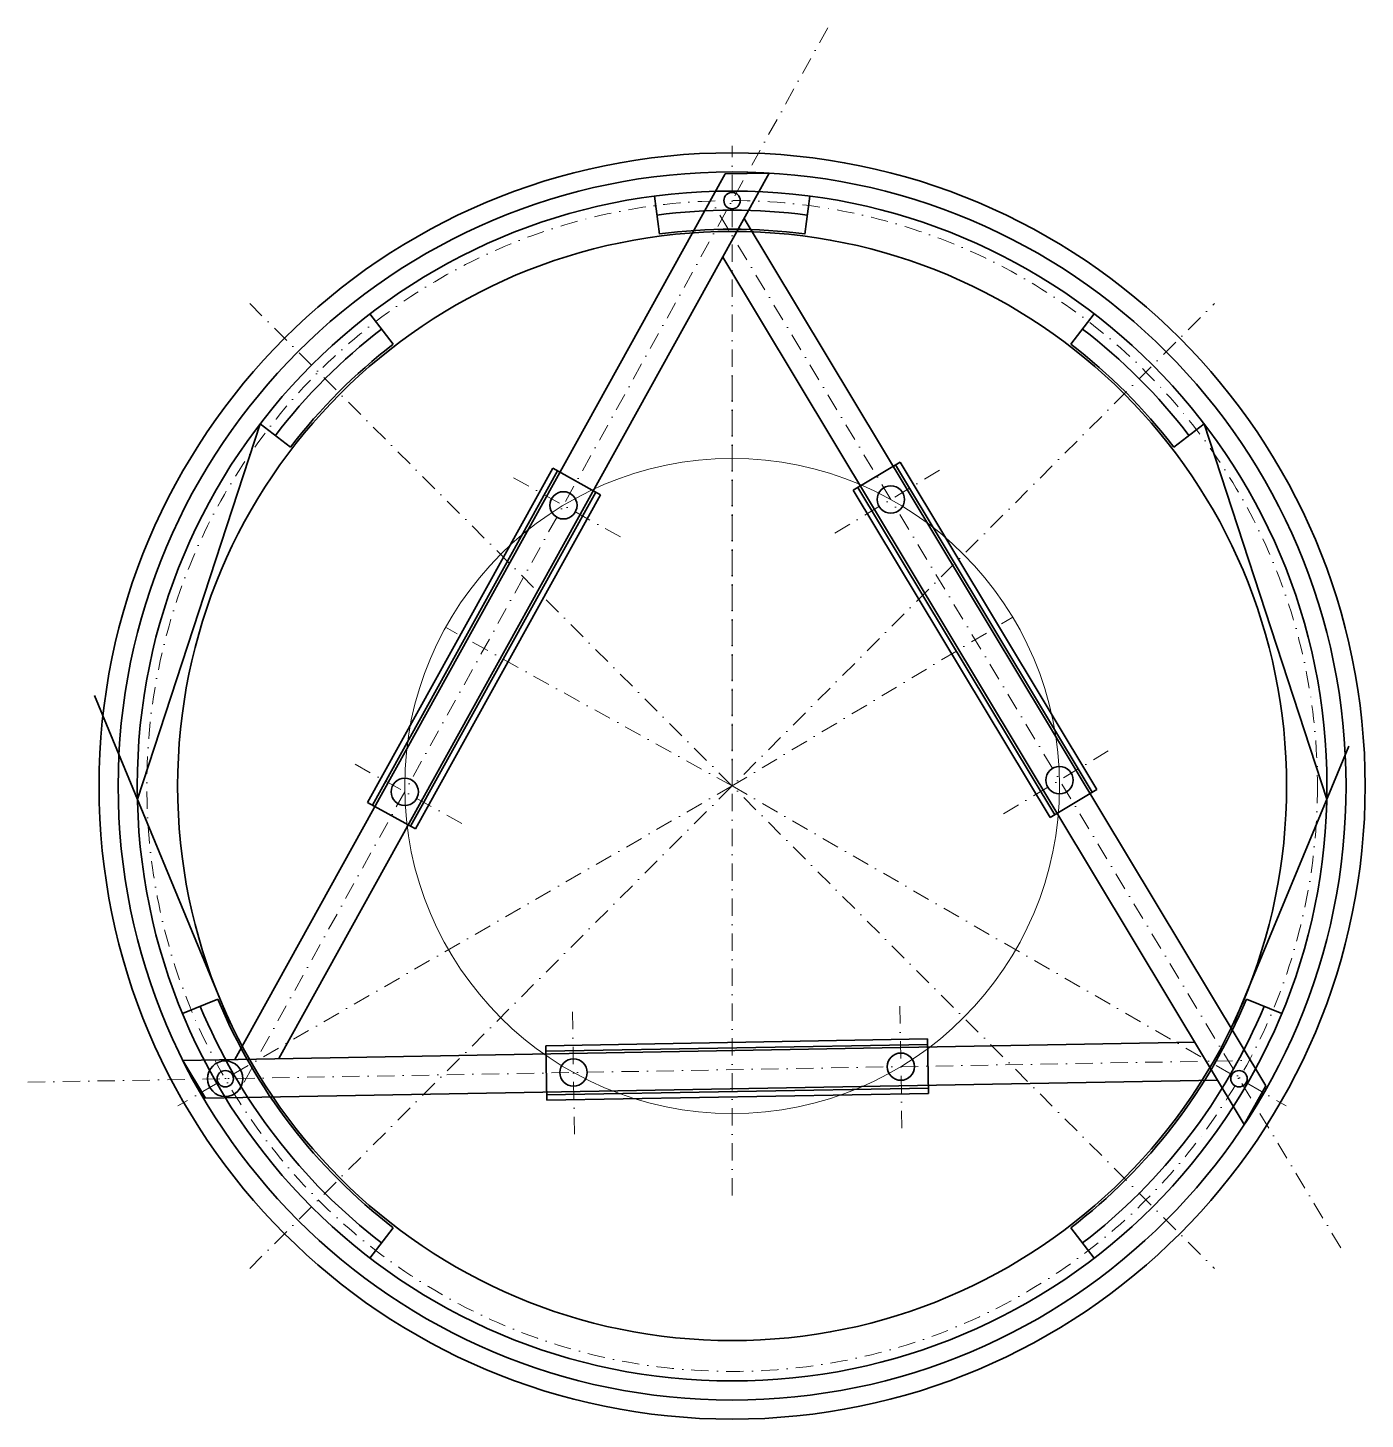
# Model space of a CAD drawing. Header units: millimetres. Extents: x -2000 to 3237, y -191 to 3000.
# Drawn here: x 2747 to 3237, y 68 to 578 of the extents above; entities that cross this region are included whole.
import ezdxf

# ---------------------------------------------------------------- set-up
doc = ezdxf.new("R2010")
doc.units = ezdxf.units.MM
doc.linetypes.add('DASHDOT2', pattern=[12.7, 6.35, -3.175, 0, -3.175])
for name, color, linetype, lineweight in [('Auxiliary', 1, 'CONTINUOUS', 18), ('Center', 7, 'DASHDOT2', 18), ('Contour', 7, 'CONTINUOUS', 35)]:
    doc.layers.add(name, color=color, linetype=linetype, lineweight=lineweight)

msp = doc.modelspace()

# ---------------------------------------------------------------- linework, layer by layer
at = {"layer": 'Auxiliary'}
msp.add_circle((3005, 300), 120, dxfattribs=at)
at = {"layer": 'Center'}
for p, q in [((3040.06, 577.8), (2822.96, 185.82)), ((3005, 300), (3005, 534.5)), ((3228.05, 130.74), (2997.13, 514.74)), ((2828.22, 123.22), (3181.78, 476.78)), ((2828.22, 476.78), (3181.78, 123.22)), ((3005, 150), (3005, 450)), ((2964.09, 391.25), (2923.42, 413.77)), ((3042.64, 392.65), (3082.48, 416.61)), ((3005, 300), (2900.02, 358.14)), ((3005, 300), (3107.84, 361.84)), ((3104.48, 289.81), (3144.32, 313.77)), ((2905.95, 286.27), (2865.28, 308.8)), ((3005, 300), (2801.92, 182.75)), ((3005, 300), (3208.08, 182.75)), ((3067.24, 174.6), (3066.42, 221.08)), ((2947.26, 172.46), (2946.43, 218.94)), ((2746.89, 191.46), (3194.9, 199.44))]:
    msp.add_line(p, q, dxfattribs=at)
msp.add_circle((3005, 300), 214.5, dxfattribs=at)
at = {"layer": 'Contour'}
for p, q in [((3002.43, 524.3), (2822.71, 199.81)), ((3018.59, 524.59), (2838.88, 200.1)), ((3018.59, 524.59), (3002.43, 524.3)), ((2978.37, 502.25), (2976.55, 516.13)), ((3031.63, 502.25), (3033.45, 516.13)), ((3200.54, 190.08), (3009.38, 507.96)), ((3192.71, 175.94), (3001.55, 493.82)), ((2872.29, 472.95), (2880.81, 461.84)), ((3129.19, 461.84), (3137.71, 472.95)), ((2787.05, 295.18), (2832.05, 432.71)), ((2832.05, 432.71), (2843.16, 424.19)), ((3166.84, 424.19), (3177.95, 432.71)), ((3177.95, 432.71), (3222.95, 295.18)), ((3049.42, 408.39), (3066.56, 418.7)), ((3138.7, 298.72), (3066.56, 418.7)), ((2939.25, 416.43), (2871.43, 293.96)), ((2941, 415.46), (2873.18, 292.99)), ((2956.75, 406.74), (2939.25, 416.43)), ((3136.99, 297.69), (3064.84, 417.67)), ((3121.56, 288.41), (3049.42, 408.39)), ((3123.28, 289.45), (3051.13, 409.42)), ((2955, 407.71), (2887.17, 285.24)), ((2956.75, 406.74), (2888.92, 284.27)), ((2771.35, 333.1), (2821.09, 213)), ((3188.91, 213), (3231, 314.63)), ((3121.56, 288.41), (3138.7, 298.72)), ((2888.92, 284.27), (2871.43, 293.96)), ((2816.53, 221.93), (2803.59, 216.58)), ((3193.47, 221.93), (3206.41, 216.58)), ((2803.71, 199.47), (3174.58, 206.08)), ((2936.68, 204.84), (3076.66, 207.34)), ((2937.04, 184.85), (2936.68, 204.84)), ((2936.72, 202.84), (3076.7, 205.34)), ((3077.02, 187.34), (3076.66, 207.34)), ((2803.71, 199.47), (2812.04, 185.62)), ((2812.04, 185.62), (3182.91, 192.23)), ((2937.01, 186.85), (3076.98, 189.34)), ((3192.71, 175.94), (3200.54, 190.08)), ((2937.04, 184.85), (3077.02, 187.34)), ((2872.29, 127.05), (2880.81, 138.16)), ((3129.19, 138.16), (3137.71, 127.05))]:
    msp.add_line(p, q, dxfattribs=at)
for centre, radius in [((3005, 300), 232), ((3005, 300), 225), ((3005, 300), 218), ((3005, 514.5), 3), ((3005, 300), 203.2), ((3063.14, 404.98), 5), ((2943.16, 402.84), 5), ((3124.98, 302.14), 5), ((2885.02, 297.86), 5), ((2819.24, 192.75), 6.5), ((2946.86, 195.02), 5), ((3066.84, 197.16), 5), ((2819.24, 192.75), 3), ((3190.76, 192.75), 3)]:
    msp.add_circle(centre, radius, dxfattribs=at)
for radius, start, end in [(211, 82.5, 97.5), (204, 82.5, 97.5), (211, 127.5, 142.5), (211, 37.5, 52.5), (204, 127.5, 142.5), (204, 37.5, 52.5), (211, 202.5, 232.5), (204, 202.5, 232.5), (204, 307.5, 337.5), (211, 307.5, 337.5)]:
    msp.add_arc((3005, 300), radius, start, end, dxfattribs=at)

doc.saveas('drawing.dxf')
